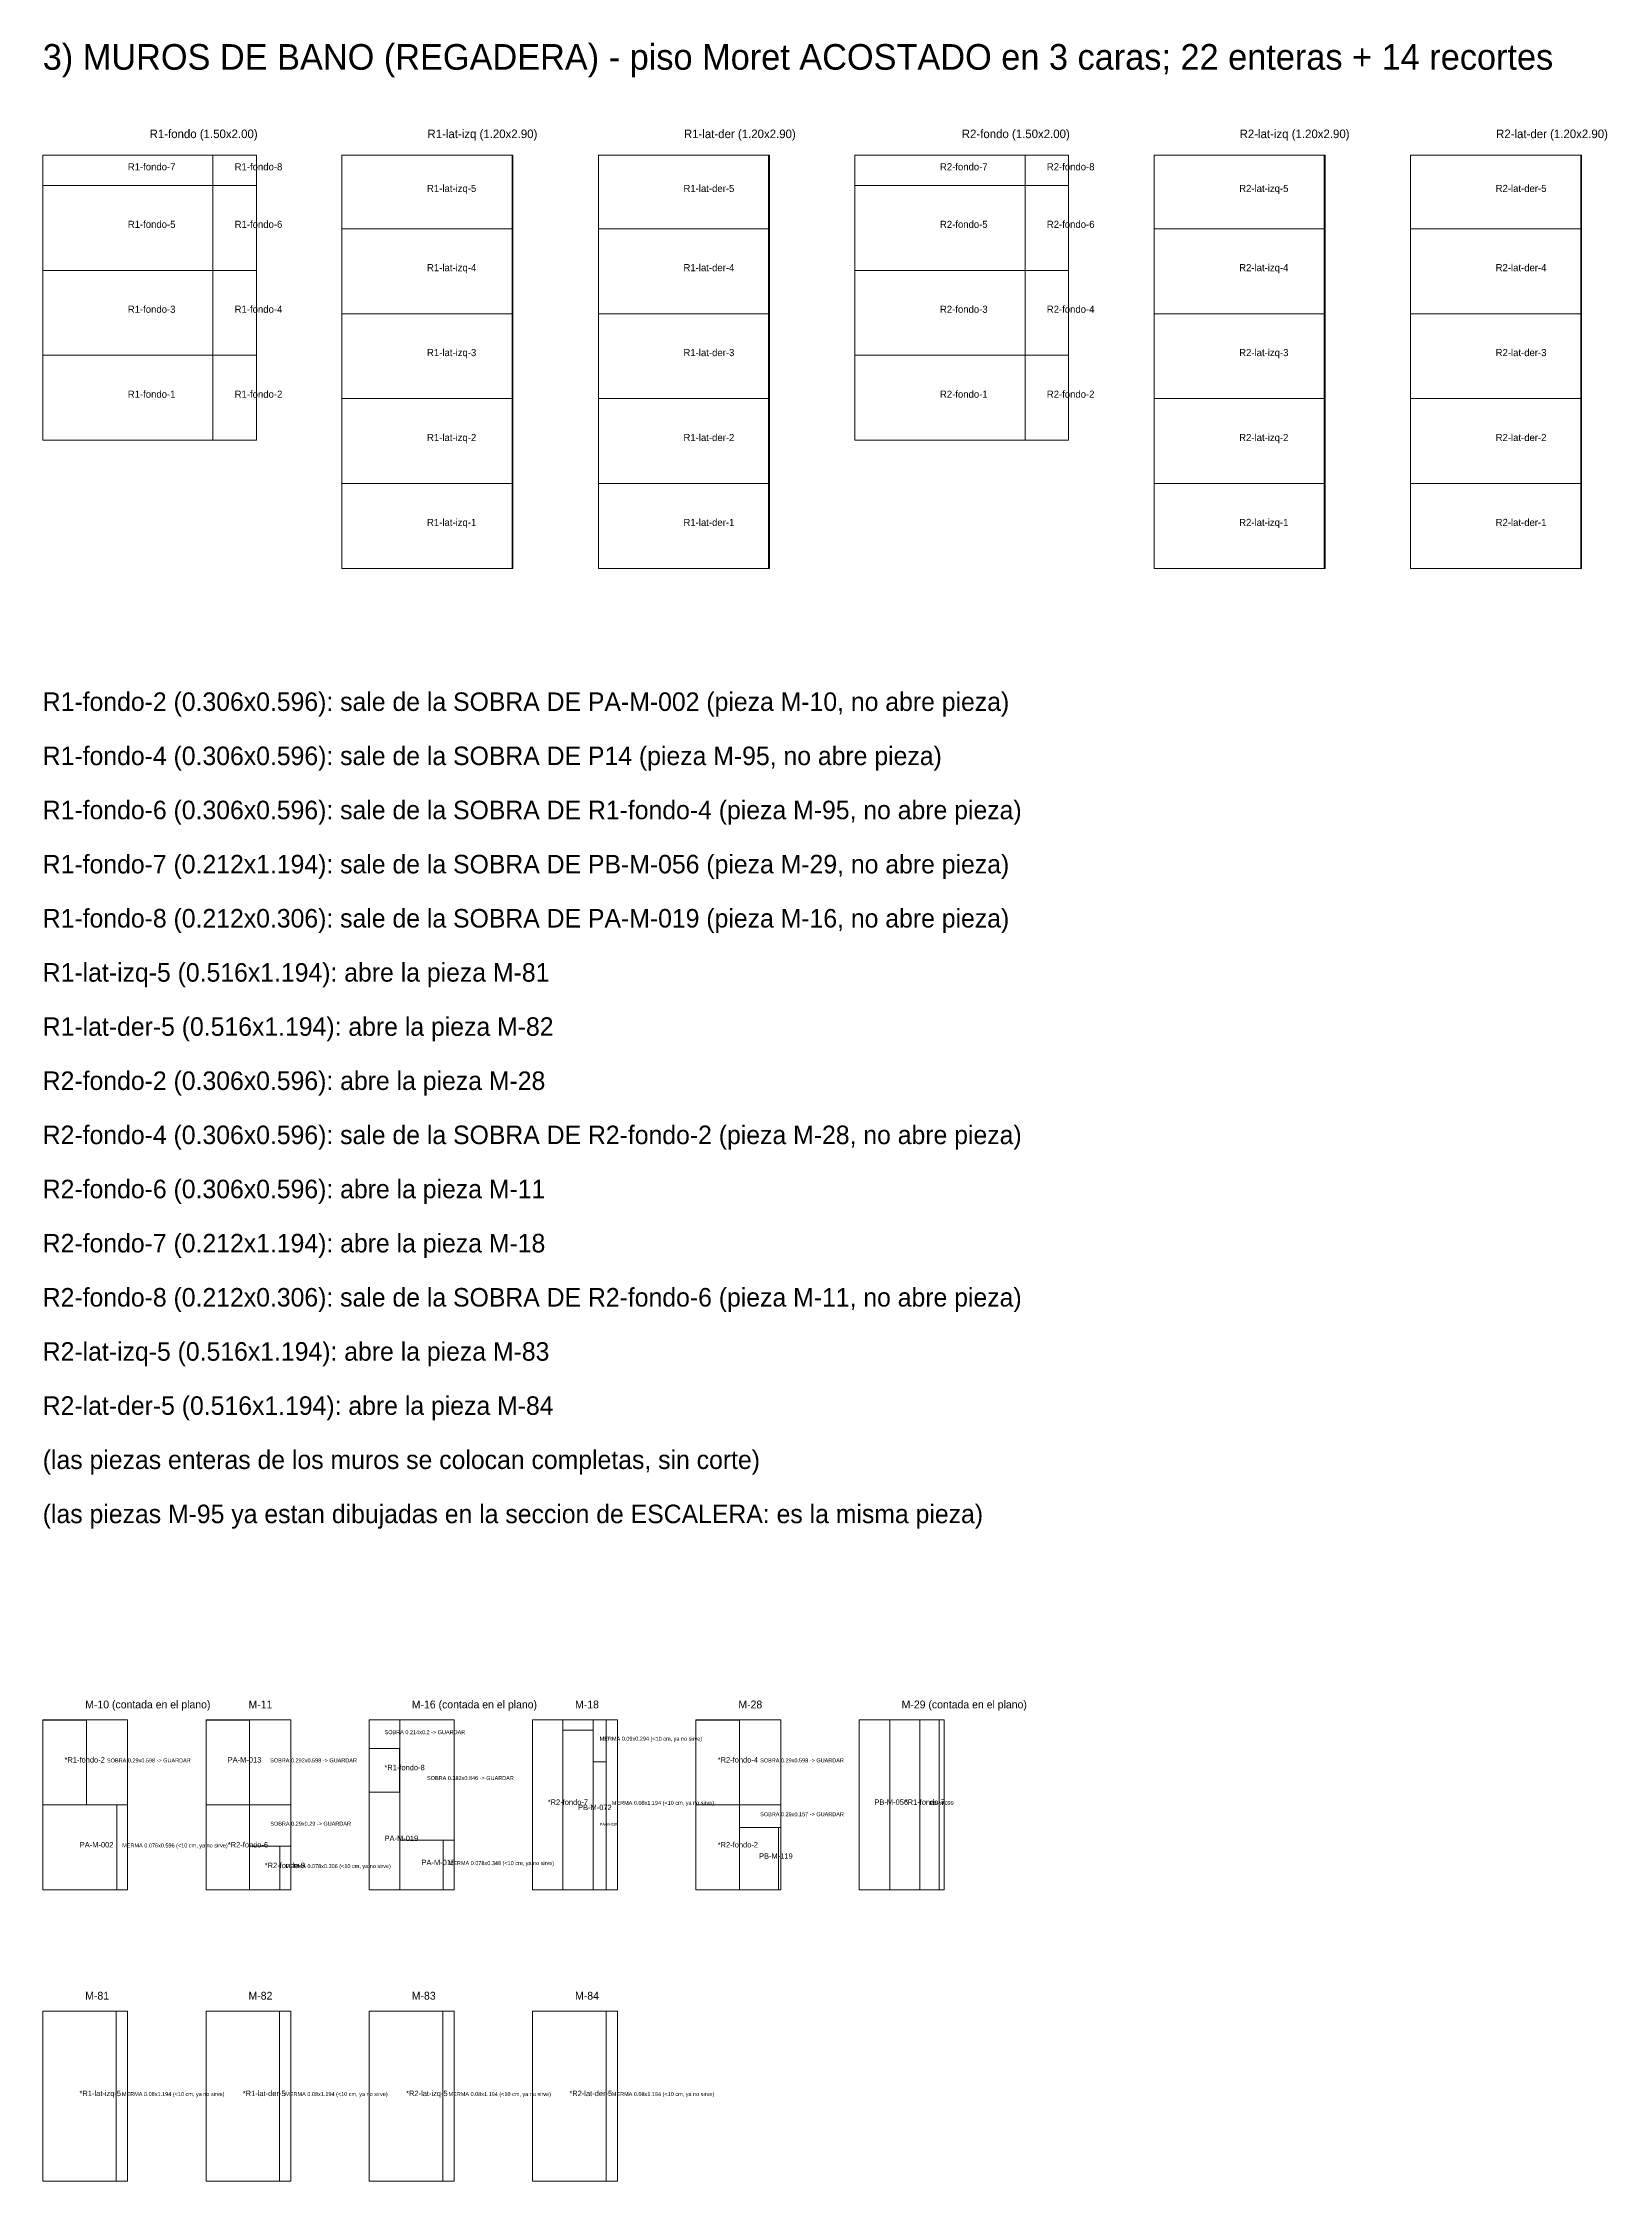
# Model space of a CAD drawing. Header units: metres. Extents: x 489.4 to 571.8, y -144.7 to -79.7.
# Drawn here: x 553.2 to 564.18, y -126.7 to -111.7 of the extents above; entities that cross this region are included whole.
import ezdxf

# ---------------------------------------------------------------- set-up
doc = ezdxf.new("R2010")
doc.units = ezdxf.units.M
for name, color, linetype, lineweight, plot in [('ESCALERA-REGADERA-ZOCLO', 6, 'Continuous', 0, False), ('ESCALERA-REGADERA-ZOCLO-TEXTO', 7, 'Continuous', 0, False), ('PLAN-CORTE-DESPERDICIO', 1, 'Continuous', 0, False), ('PLAN-CORTE-SOBRANTES', 2, 'Continuous', 0, False)]:
    doc.layers.add(name, color=color, linetype=linetype, lineweight=lineweight, plot=plot)

msp = doc.modelspace()

# ---------------------------------------------------------------- texts
at = {"layer": 'ESCALERA-REGADERA-ZOCLO-TEXTO'}
for s, height, p in [('3) MUROS DE BANO (REGADERA) - piso Moret ACOSTADO en 3 caras; 22 enteras + 14 recortes', 0.18, (553.202, -111.886)), ('R1-fondo (1.50x2.00)', 0.06, (553.952, -112.366)), ('R1-lat-izq (1.20x2.90)', 0.06, (555.902, -112.366)), ('R1-lat-der (1.20x2.90)', 0.06, (557.702, -112.366)), ('R2-fondo (1.50x2.00)', 0.06, (559.652, -112.366)), ('R2-lat-izq (1.20x2.90)', 0.06, (561.602, -112.366)), ('R2-lat-der (1.20x2.90)', 0.06, (563.402, -112.366)), ('R1-fondo-7', 0.05, (553.799, -112.592)), ('R1-fondo-8', 0.05, (554.549, -112.592)), ('R2-fondo-7', 0.05, (559.499, -112.592)), ('R2-fondo-8', 0.05, (560.249, -112.592)), ('R1-lat-izq-5', 0.05, (555.899, -112.744)), ('R1-lat-der-5', 0.05, (557.699, -112.744)), ('R2-lat-izq-5', 0.05, (561.599, -112.744)), ('R2-lat-der-5', 0.05, (563.399, -112.744)), ('R1-fondo-5', 0.05, (553.799, -112.996)), ('R1-fondo-6', 0.05, (554.549, -112.996)), ('R2-fondo-5', 0.05, (559.499, -112.996)), ('R2-fondo-6', 0.05, (560.249, -112.996)), ('R1-lat-izq-4', 0.05, (555.899, -113.3)), ('R1-lat-der-4', 0.05, (557.699, -113.3)), ('R2-lat-izq-4', 0.05, (561.599, -113.3)), ('R2-lat-der-4', 0.05, (563.399, -113.3)), ('R1-fondo-3', 0.05, (553.799, -113.592)), ('R1-fondo-4', 0.05, (554.549, -113.592)), ('R2-fondo-3', 0.05, (559.499, -113.592)), ('R2-fondo-4', 0.05, (560.249, -113.592)), ('R1-lat-izq-3', 0.05, (555.899, -113.896)), ('R1-lat-der-3', 0.05, (557.699, -113.896)), ('R2-lat-izq-3', 0.05, (561.599, -113.896)), ('R2-lat-der-3', 0.05, (563.399, -113.896)), ('R1-fondo-1', 0.05, (553.799, -114.188)), ('R1-fondo-2', 0.05, (554.549, -114.188)), ('R2-fondo-1', 0.05, (559.499, -114.188)), ('R2-fondo-2', 0.05, (560.249, -114.188)), ('R1-lat-izq-2', 0.05, (555.899, -114.492)), ('R1-lat-der-2', 0.05, (557.699, -114.492)), ('R2-lat-izq-2', 0.05, (561.599, -114.492)), ('R2-lat-der-2', 0.05, (563.399, -114.492)), ('R1-lat-izq-1', 0.05, (555.899, -115.088)), ('R1-lat-der-1', 0.05, (557.699, -115.088)), ('R2-lat-izq-1', 0.05, (561.599, -115.088)), ('R2-lat-der-1', 0.05, (563.399, -115.088)), ('R1-fondo-2 (0.306x0.596): sale de la SOBRA DE PA-M-002 (pieza M-10, no abre pieza)', 0.13, (553.202, -116.386)), ('R1-fondo-4 (0.306x0.596): sale de la SOBRA DE P14 (pieza M-95, no abre pieza)', 0.13, (553.202, -116.766)), ('R1-fondo-6 (0.306x0.596): sale de la SOBRA DE R1-fondo-4 (pieza M-95, no abre pieza)', 0.13, (553.202, -117.146)), ('R1-fondo-7 (0.212x1.194): sale de la SOBRA DE PB-M-056 (pieza M-29, no abre pieza)', 0.13, (553.202, -117.526)), ('R1-fondo-8 (0.212x0.306): sale de la SOBRA DE PA-M-019 (pieza M-16, no abre pieza)', 0.13, (553.202, -117.906)), ('R1-lat-izq-5 (0.516x1.194): abre la pieza M-81', 0.13, (553.202, -118.286)), ('R1-lat-der-5 (0.516x1.194): abre la pieza M-82', 0.13, (553.202, -118.666)), ('R2-fondo-2 (0.306x0.596): abre la pieza M-28', 0.13, (553.202, -119.046)), ('R2-fondo-4 (0.306x0.596): sale de la SOBRA DE R2-fondo-2 (pieza M-28, no abre pieza)', 0.13, (553.202, -119.426)), ('R2-fondo-6 (0.306x0.596): abre la pieza M-11', 0.13, (553.202, -119.806)), ('R2-fondo-7 (0.212x1.194): abre la pieza M-18', 0.13, (553.202, -120.186)), ('R2-fondo-8 (0.212x0.306): sale de la SOBRA DE R2-fondo-6 (pieza M-11, no abre pieza)', 0.13, (553.202, -120.566)), ('R2-lat-izq-5 (0.516x1.194): abre la pieza M-83', 0.13, (553.202, -120.946)), ('R2-lat-der-5 (0.516x1.194): abre la pieza M-84', 0.13, (553.202, -121.326)), ('(las piezas enteras de los muros se colocan completas, sin corte)', 0.13, (553.202, -121.706)), ('(las piezas M-95 ya estan dibujadas en la seccion de ESCALERA: es la misma pieza)', 0.13, (553.202, -122.086)), ('M-10 (contada en el plano)', 0.055, (553.5, -123.386)), ('M-11', 0.055, (554.646, -123.386)), ('M-16 (contada en el plano)', 0.055, (555.792, -123.386)), ('M-18', 0.055, (556.938, -123.386)), ('M-28', 0.055, (558.084, -123.386)), ('M-29 (contada en el plano)', 0.055, (559.23, -123.386)), ('SOBRA 0.214x0.2 -> GUARDAR', 0.028, (555.601, -123.567)), ('MERMA 0.09x0.294 (<10 cm, ya no sirve)', 0.028, (557.111, -123.613)), ('*R1-fondo-2', 0.038, (553.355, -123.766)), ('SOBRA 0.29x0.598 -> GUARDAR', 0.028, (553.653, -123.765)), ('PA-M-013', 0.038, (554.5, -123.766)), ('SOBRA 0.292x0.598 -> GUARDAR', 0.028, (554.798, -123.765)), ('*R1-fondo-8', 0.038, (555.6, -123.82)), ('*R2-fondo-4', 0.038, (557.939, -123.766)), ('SOBRA 0.29x0.598 -> GUARDAR', 0.028, (558.237, -123.765)), ('SOBRA 0.382x0.846 -> GUARDAR', 0.028, (555.899, -123.889)), ('*R2-fondo-7', 0.038, (556.746, -124.063)), ('PB-M-072', 0.038, (556.959, -124.1)), ('MERMA 0.08x1.194 (<10 cm, ya no sirve)', 0.028, (557.196, -124.063)), ('PB-M-056', 0.038, (559.039, -124.063)), ('*R1-fondo-7', 0.038, (559.252, -124.063)), ('PB-M-099', 0.0272, (559.426, -124.063)), ('SOBRA 0.29x0.29 -> GUARDAR', 0.028, (554.799, -124.209)), ('PA-M-038', 0.02, (557.111, -124.21)), ('SOBRA 0.29x0.157 -> GUARDAR', 0.028, (558.237, -124.143)), ('PA-M-002', 0.038, (553.462, -124.362)), ('MERMA 0.076x0.596 (<10 cm, ya no sirve)', 0.028, (553.76, -124.362)), ('*R2-fondo-6', 0.038, (554.501, -124.362)), ('PA-M-019', 0.038, (555.601, -124.317)), ('*R2-fondo-2', 0.038, (557.939, -124.362)), ('PB-M-119', 0.038, (558.229, -124.441)), ('*R2-fondo-8', 0.038, (554.76, -124.507)), ('MERMA 0.078x0.306 (<10 cm, ya no sirve)', 0.028, (554.905, -124.507)), ('PA-M-015', 0.038, (555.86, -124.486)), ('MERMA 0.078x0.348 (<10 cm, ya no sirve)', 0.028, (556.051, -124.486)), ('M-81', 0.055, (553.5, -125.43)), ('M-82', 0.055, (554.646, -125.43)), ('M-83', 0.055, (555.792, -125.43)), ('M-84', 0.055, (556.938, -125.43)), ('*R1-lat-izq-5', 0.038, (553.46, -126.107)), ('MERMA 0.08x1.194 (<10 cm, ya no sirve)', 0.028, (553.758, -126.107)), ('*R1-lat-der-5', 0.038, (554.606, -126.107)), ('MERMA 0.08x1.194 (<10 cm, ya no sirve)', 0.028, (554.904, -126.107)), ('*R2-lat-izq-5', 0.038, (555.752, -126.107)), ('MERMA 0.08x1.194 (<10 cm, ya no sirve)', 0.028, (556.05, -126.107)), ('*R2-lat-der-5', 0.038, (556.898, -126.107)), ('MERMA 0.08x1.194 (<10 cm, ya no sirve)', 0.028, (557.196, -126.107))]:
    msp.add_text(s, height=height, dxfattribs=at).set_placement(p)

# ---------------------------------------------------------------- linework, layer by layer
at = {"layer": 'ESCALERA-REGADERA-ZOCLO'}
for points in [[(553.202, -114.486), (554.702, -114.486), (554.702, -112.486), (553.202, -112.486)], [(553.202, -112.698), (554.396, -112.698), (554.396, -112.486), (553.202, -112.486)], [(554.396, -112.698), (554.702, -112.698), (554.702, -112.486), (554.396, -112.486)], [(555.302, -115.386), (556.502, -115.386), (556.502, -112.486), (555.302, -112.486)], [(555.302, -113.002), (556.496, -113.002), (556.496, -112.486), (555.302, -112.486)], [(557.102, -115.386), (558.302, -115.386), (558.302, -112.486), (557.102, -112.486)], [(557.102, -113.002), (558.296, -113.002), (558.296, -112.486), (557.102, -112.486)], [(558.902, -114.486), (560.402, -114.486), (560.402, -112.486), (558.902, -112.486)], [(558.902, -112.698), (560.096, -112.698), (560.096, -112.486), (558.902, -112.486)], [(560.096, -112.698), (560.402, -112.698), (560.402, -112.486), (560.096, -112.486)], [(561.002, -115.386), (562.202, -115.386), (562.202, -112.486), (561.002, -112.486)], [(561.002, -113.002), (562.196, -113.002), (562.196, -112.486), (561.002, -112.486)], [(562.802, -115.386), (564.002, -115.386), (564.002, -112.486), (562.802, -112.486)], [(562.802, -113.002), (563.996, -113.002), (563.996, -112.486), (562.802, -112.486)], [(553.202, -113.294), (554.396, -113.294), (554.396, -112.698), (553.202, -112.698)], [(554.396, -113.294), (554.702, -113.294), (554.702, -112.698), (554.396, -112.698)], [(558.902, -113.294), (560.096, -113.294), (560.096, -112.698), (558.902, -112.698)], [(560.096, -113.294), (560.402, -113.294), (560.402, -112.698), (560.096, -112.698)], [(555.302, -113.598), (556.496, -113.598), (556.496, -113.002), (555.302, -113.002)], [(557.102, -113.598), (558.296, -113.598), (558.296, -113.002), (557.102, -113.002)], [(561.002, -113.598), (562.196, -113.598), (562.196, -113.002), (561.002, -113.002)], [(562.802, -113.598), (563.996, -113.598), (563.996, -113.002), (562.802, -113.002)], [(553.202, -113.89), (554.396, -113.89), (554.396, -113.294), (553.202, -113.294)], [(554.396, -113.89), (554.702, -113.89), (554.702, -113.294), (554.396, -113.294)], [(558.902, -113.89), (560.096, -113.89), (560.096, -113.294), (558.902, -113.294)], [(560.096, -113.89), (560.402, -113.89), (560.402, -113.294), (560.096, -113.294)], [(555.302, -114.194), (556.496, -114.194), (556.496, -113.598), (555.302, -113.598)], [(557.102, -114.194), (558.296, -114.194), (558.296, -113.598), (557.102, -113.598)], [(561.002, -114.194), (562.196, -114.194), (562.196, -113.598), (561.002, -113.598)], [(562.802, -114.194), (563.996, -114.194), (563.996, -113.598), (562.802, -113.598)], [(553.202, -114.486), (554.396, -114.486), (554.396, -113.89), (553.202, -113.89)], [(554.396, -114.486), (554.702, -114.486), (554.702, -113.89), (554.396, -113.89)], [(558.902, -114.486), (560.096, -114.486), (560.096, -113.89), (558.902, -113.89)], [(560.096, -114.486), (560.402, -114.486), (560.402, -113.89), (560.096, -113.89)], [(555.302, -114.79), (556.496, -114.79), (556.496, -114.194), (555.302, -114.194)], [(557.102, -114.79), (558.296, -114.79), (558.296, -114.194), (557.102, -114.194)], [(561.002, -114.79), (562.196, -114.79), (562.196, -114.194), (561.002, -114.194)], [(562.802, -114.79), (563.996, -114.79), (563.996, -114.194), (562.802, -114.194)], [(555.302, -115.386), (556.496, -115.386), (556.496, -114.79), (555.302, -114.79)], [(557.102, -115.386), (558.296, -115.386), (558.296, -114.79), (557.102, -114.79)], [(561.002, -115.386), (562.196, -115.386), (562.196, -114.79), (561.002, -114.79)], [(562.802, -115.386), (563.996, -115.386), (563.996, -114.79), (562.802, -114.79)], [(553.202, -124.66), (553.798, -124.66), (553.798, -123.466), (553.202, -123.466)], [(553.202, -124.064), (553.508, -124.064), (553.508, -123.468), (553.202, -123.468)], [(554.348, -124.66), (554.944, -124.66), (554.944, -123.466), (554.348, -123.466)], [(554.348, -124.064), (554.652, -124.064), (554.652, -123.468), (554.348, -123.468)], [(555.494, -124.66), (556.09, -124.66), (556.09, -123.466), (555.494, -123.466)], [(556.64, -124.66), (557.236, -124.66), (557.236, -123.466), (556.64, -123.466)], [(556.64, -124.66), (556.852, -124.66), (556.852, -123.466), (556.64, -123.466)], [(557.786, -124.66), (558.382, -124.66), (558.382, -123.466), (557.786, -123.466)], [(557.786, -124.064), (558.092, -124.064), (558.092, -123.468), (557.786, -123.468)], [(558.932, -124.66), (559.528, -124.66), (559.528, -123.466), (558.932, -123.466)], [(558.932, -124.66), (559.146, -124.66), (559.146, -123.466), (558.932, -123.466)], [(559.146, -124.66), (559.358, -124.66), (559.358, -123.466), (559.146, -123.466)], [(559.358, -124.66), (559.494, -124.66), (559.494, -123.466), (559.358, -123.466)], [(556.852, -124.66), (557.066, -124.66), (557.066, -123.54), (556.852, -123.54)], [(555.494, -123.973), (555.706, -123.973), (555.706, -123.667), (555.494, -123.667)], [(557.066, -124.66), (557.156, -124.66), (557.156, -123.76), (557.066, -123.76)], [(553.202, -124.66), (553.722, -124.66), (553.722, -124.064), (553.202, -124.064)], [(554.348, -124.66), (554.654, -124.66), (554.654, -124.064), (554.348, -124.064)], [(555.494, -124.66), (555.708, -124.66), (555.708, -123.973), (555.494, -123.973)], [(557.786, -124.66), (558.092, -124.66), (558.092, -124.064), (557.786, -124.064)], [(558.092, -124.66), (558.366, -124.66), (558.366, -124.221), (558.092, -124.221)], [(554.654, -124.66), (554.866, -124.66), (554.866, -124.354), (554.654, -124.354)], [(555.708, -124.66), (556.012, -124.66), (556.012, -124.312), (555.708, -124.312)], [(553.202, -126.704), (553.798, -126.704), (553.798, -125.51), (553.202, -125.51)], [(553.202, -126.704), (553.718, -126.704), (553.718, -125.51), (553.202, -125.51)], [(554.348, -126.704), (554.944, -126.704), (554.944, -125.51), (554.348, -125.51)], [(554.348, -126.704), (554.864, -126.704), (554.864, -125.51), (554.348, -125.51)], [(555.494, -126.704), (556.09, -126.704), (556.09, -125.51), (555.494, -125.51)], [(555.494, -126.704), (556.01, -126.704), (556.01, -125.51), (555.494, -125.51)], [(556.64, -126.704), (557.236, -126.704), (557.236, -125.51), (556.64, -125.51)], [(556.64, -126.704), (557.156, -126.704), (557.156, -125.51), (556.64, -125.51)]]:
    msp.add_lwpolyline(points, close=True, dxfattribs=at)
at = {"layer": 'PLAN-CORTE-DESPERDICIO'}
for points in [[(556.852, -123.54), (557.066, -123.54), (557.066, -123.466), (556.852, -123.466)], [(557.066, -123.76), (557.156, -123.76), (557.156, -123.466), (557.066, -123.466)], [(557.156, -124.66), (557.236, -124.66), (557.236, -123.466), (557.156, -123.466)], [(559.494, -124.66), (559.528, -124.66), (559.528, -123.466), (559.494, -123.466)], [(553.722, -124.66), (553.798, -124.66), (553.798, -124.064), (553.722, -124.064)], [(554.866, -124.66), (554.944, -124.66), (554.944, -124.354), (554.866, -124.354)], [(556.012, -124.66), (556.09, -124.66), (556.09, -124.312), (556.012, -124.312)], [(553.718, -126.704), (553.798, -126.704), (553.798, -125.51), (553.718, -125.51)], [(554.864, -126.704), (554.944, -126.704), (554.944, -125.51), (554.864, -125.51)], [(556.01, -126.704), (556.09, -126.704), (556.09, -125.51), (556.01, -125.51)], [(557.156, -126.704), (557.236, -126.704), (557.236, -125.51), (557.156, -125.51)]]:
    msp.add_lwpolyline(points, close=True, dxfattribs=at)
at = {"layer": 'PLAN-CORTE-SOBRANTES'}
for points in [[(553.508, -124.064), (553.798, -124.064), (553.798, -123.466), (553.508, -123.466)], [(554.652, -124.064), (554.944, -124.064), (554.944, -123.466), (554.652, -123.466)], [(555.494, -123.667), (555.708, -123.667), (555.708, -123.466), (555.494, -123.466)], [(555.708, -124.312), (556.09, -124.312), (556.09, -123.466), (555.708, -123.466)], [(558.092, -124.064), (558.382, -124.064), (558.382, -123.466), (558.092, -123.466)], [(554.654, -124.354), (554.944, -124.354), (554.944, -124.064), (554.654, -124.064)], [(558.092, -124.221), (558.382, -124.221), (558.382, -124.064), (558.092, -124.064)]]:
    msp.add_lwpolyline(points, close=True, dxfattribs=at)

msp.set_redraw_order([(e.dxf.handle, doc.entitydb.next_handle()) for e in msp.query("TEXT MTEXT ATTDEF DIMENSION ARC_DIMENSION")])  # texts and dimensions are drawn at this point

doc.saveas('drawing.dxf')
